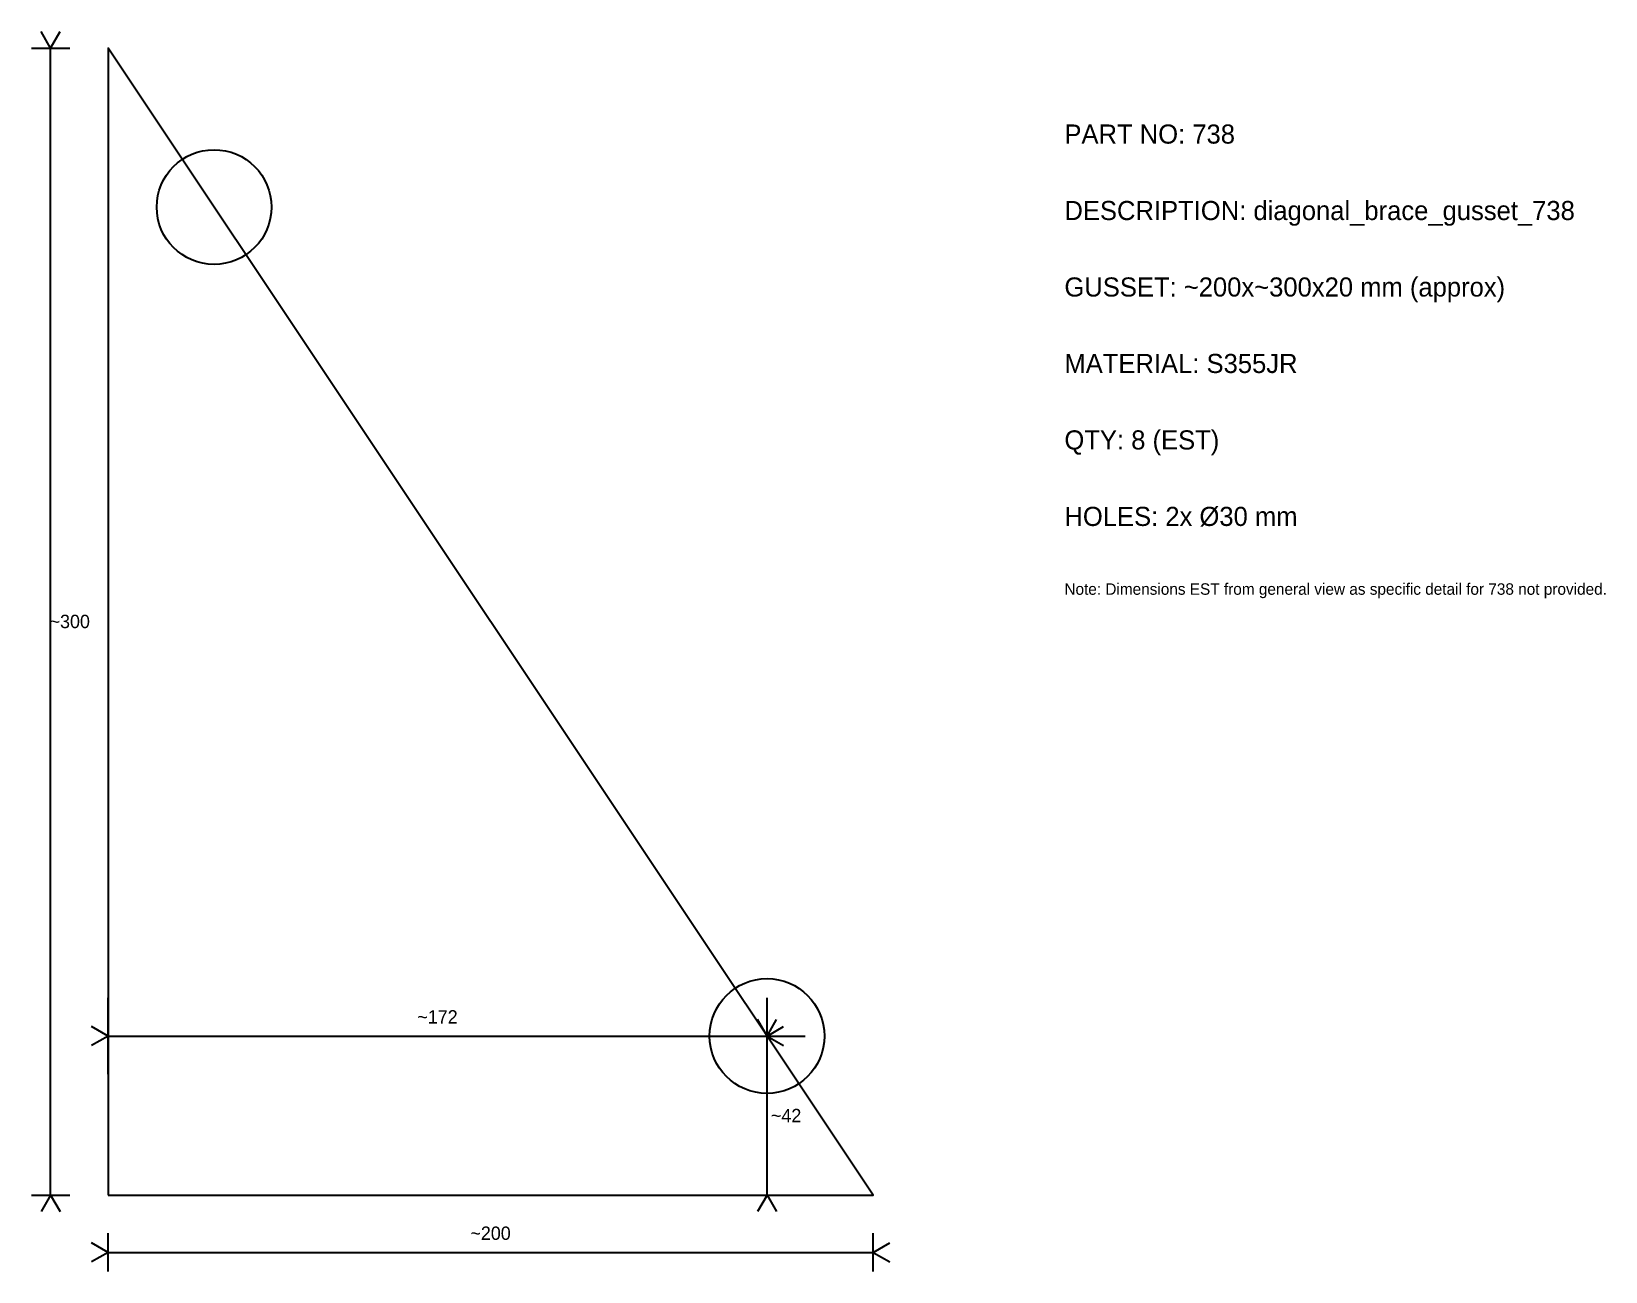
# Model space of a CAD drawing. Header units: millimetres. Extents: x 62 to 1681, y -6146 to 3884.
# Drawn here: x 1236 to 1647.4, y 1780 to 2104.3 of the extents above; entities that cross this region are included whole.
import ezdxf

# ---------------------------------------------------------------- set-up
doc = ezdxf.new("R2010")
doc.units = ezdxf.units.MM

msp = doc.modelspace()

# ---------------------------------------------------------------- texts
at = {"layer": 'ANNOTATION'}
for s, insert, char_height, attachment_point in [('PART NO: 738', (1505.98, 2080), 5, 1), ('DESCRIPTION: diagonal_brace_gusset_738', (1505.98, 2060), 5, 1), ('GUSSET: ~200x~300x20 mm (approx)', (1505.98, 2040), 5, 1), ('MATERIAL: S355JR', (1505.98, 2020), 5, 1), ('QTY: 8 (EST)', (1505.98, 2000), 5, 1), ('HOLES: 2x Ø30 mm', (1505.98, 1980), 5, 1), ('Note: Dimensions EST from general view as specific detail for 738 not provided.', (1505.98, 1960), 3, 1), ('~300', (1245.98, 1950), 3.5, 5), ('~172', (1342.11, 1846.6), 3.5, 5), ('~42', (1433.24, 1820.8), 3.5, 5), ('~200', (1355.98, 1790), 3.5, 5)]:
    msp.add_mtext(s, dxfattribs=dict(at, insert=insert, char_height=char_height, attachment_point=attachment_point))

# ---------------------------------------------------------------- linework, layer by layer
at = {"layer": 'DIMENSION'}
for p, q in [((1240.98, 2100), (1238.48, 2104.33)), ((1240.98, 2100), (1243.48, 2104.33)), ((1235.98, 2100), (1245.98, 2100)), ((1240.98, 1800), (1240.98, 2100)), ((1255.98, 1831.6), (1255.98, 1851.6)), ((1428.24, 1831.6), (1428.24, 1851.6)), ((1255.98, 1841.6), (1251.65, 1844.1)), ((1428.24, 1841.6), (1425.74, 1845.93)), ((1428.24, 1841.6), (1430.74, 1845.93)), ((1428.24, 1841.6), (1432.57, 1844.1)), ((1255.98, 1841.6), (1251.65, 1839.1)), ((1255.98, 1841.6), (1428.24, 1841.6)), ((1418.24, 1841.6), (1438.24, 1841.6)), ((1428.24, 1841.6), (1432.57, 1839.1)), ((1428.24, 1800), (1428.24, 1841.6)), ((1235.98, 1800), (1245.98, 1800)), ((1240.98, 1800), (1238.48, 1795.67)), ((1240.98, 1800), (1243.48, 1795.67)), ((1418.24, 1800), (1438.24, 1800)), ((1428.24, 1800), (1425.74, 1795.67)), ((1428.24, 1800), (1430.74, 1795.67)), ((1255.98, 1780), (1255.98, 1790)), ((1455.98, 1780), (1455.98, 1790)), ((1255.98, 1785), (1251.65, 1787.5)), ((1455.98, 1785), (1460.31, 1787.5)), ((1255.98, 1785), (1251.65, 1782.5)), ((1255.98, 1785), (1455.98, 1785)), ((1455.98, 1785), (1460.31, 1782.5))]:
    msp.add_line(p, q, dxfattribs=at)
at = {"layer": 'GEOMETRY'}
msp.add_lwpolyline([(1255.98, 1800), (1455.98, 1800), (1255.98, 2100)], close=True, dxfattribs=at)
for centre in [(1283.71, 2058.4), (1428.24, 1841.6)]:
    msp.add_circle(centre, 15, dxfattribs=at)

msp.set_redraw_order([(e.dxf.handle, doc.entitydb.next_handle()) for e in msp.query("TEXT MTEXT ATTDEF DIMENSION ARC_DIMENSION")])  # texts and dimensions are drawn at this point

doc.saveas('drawing.dxf')
